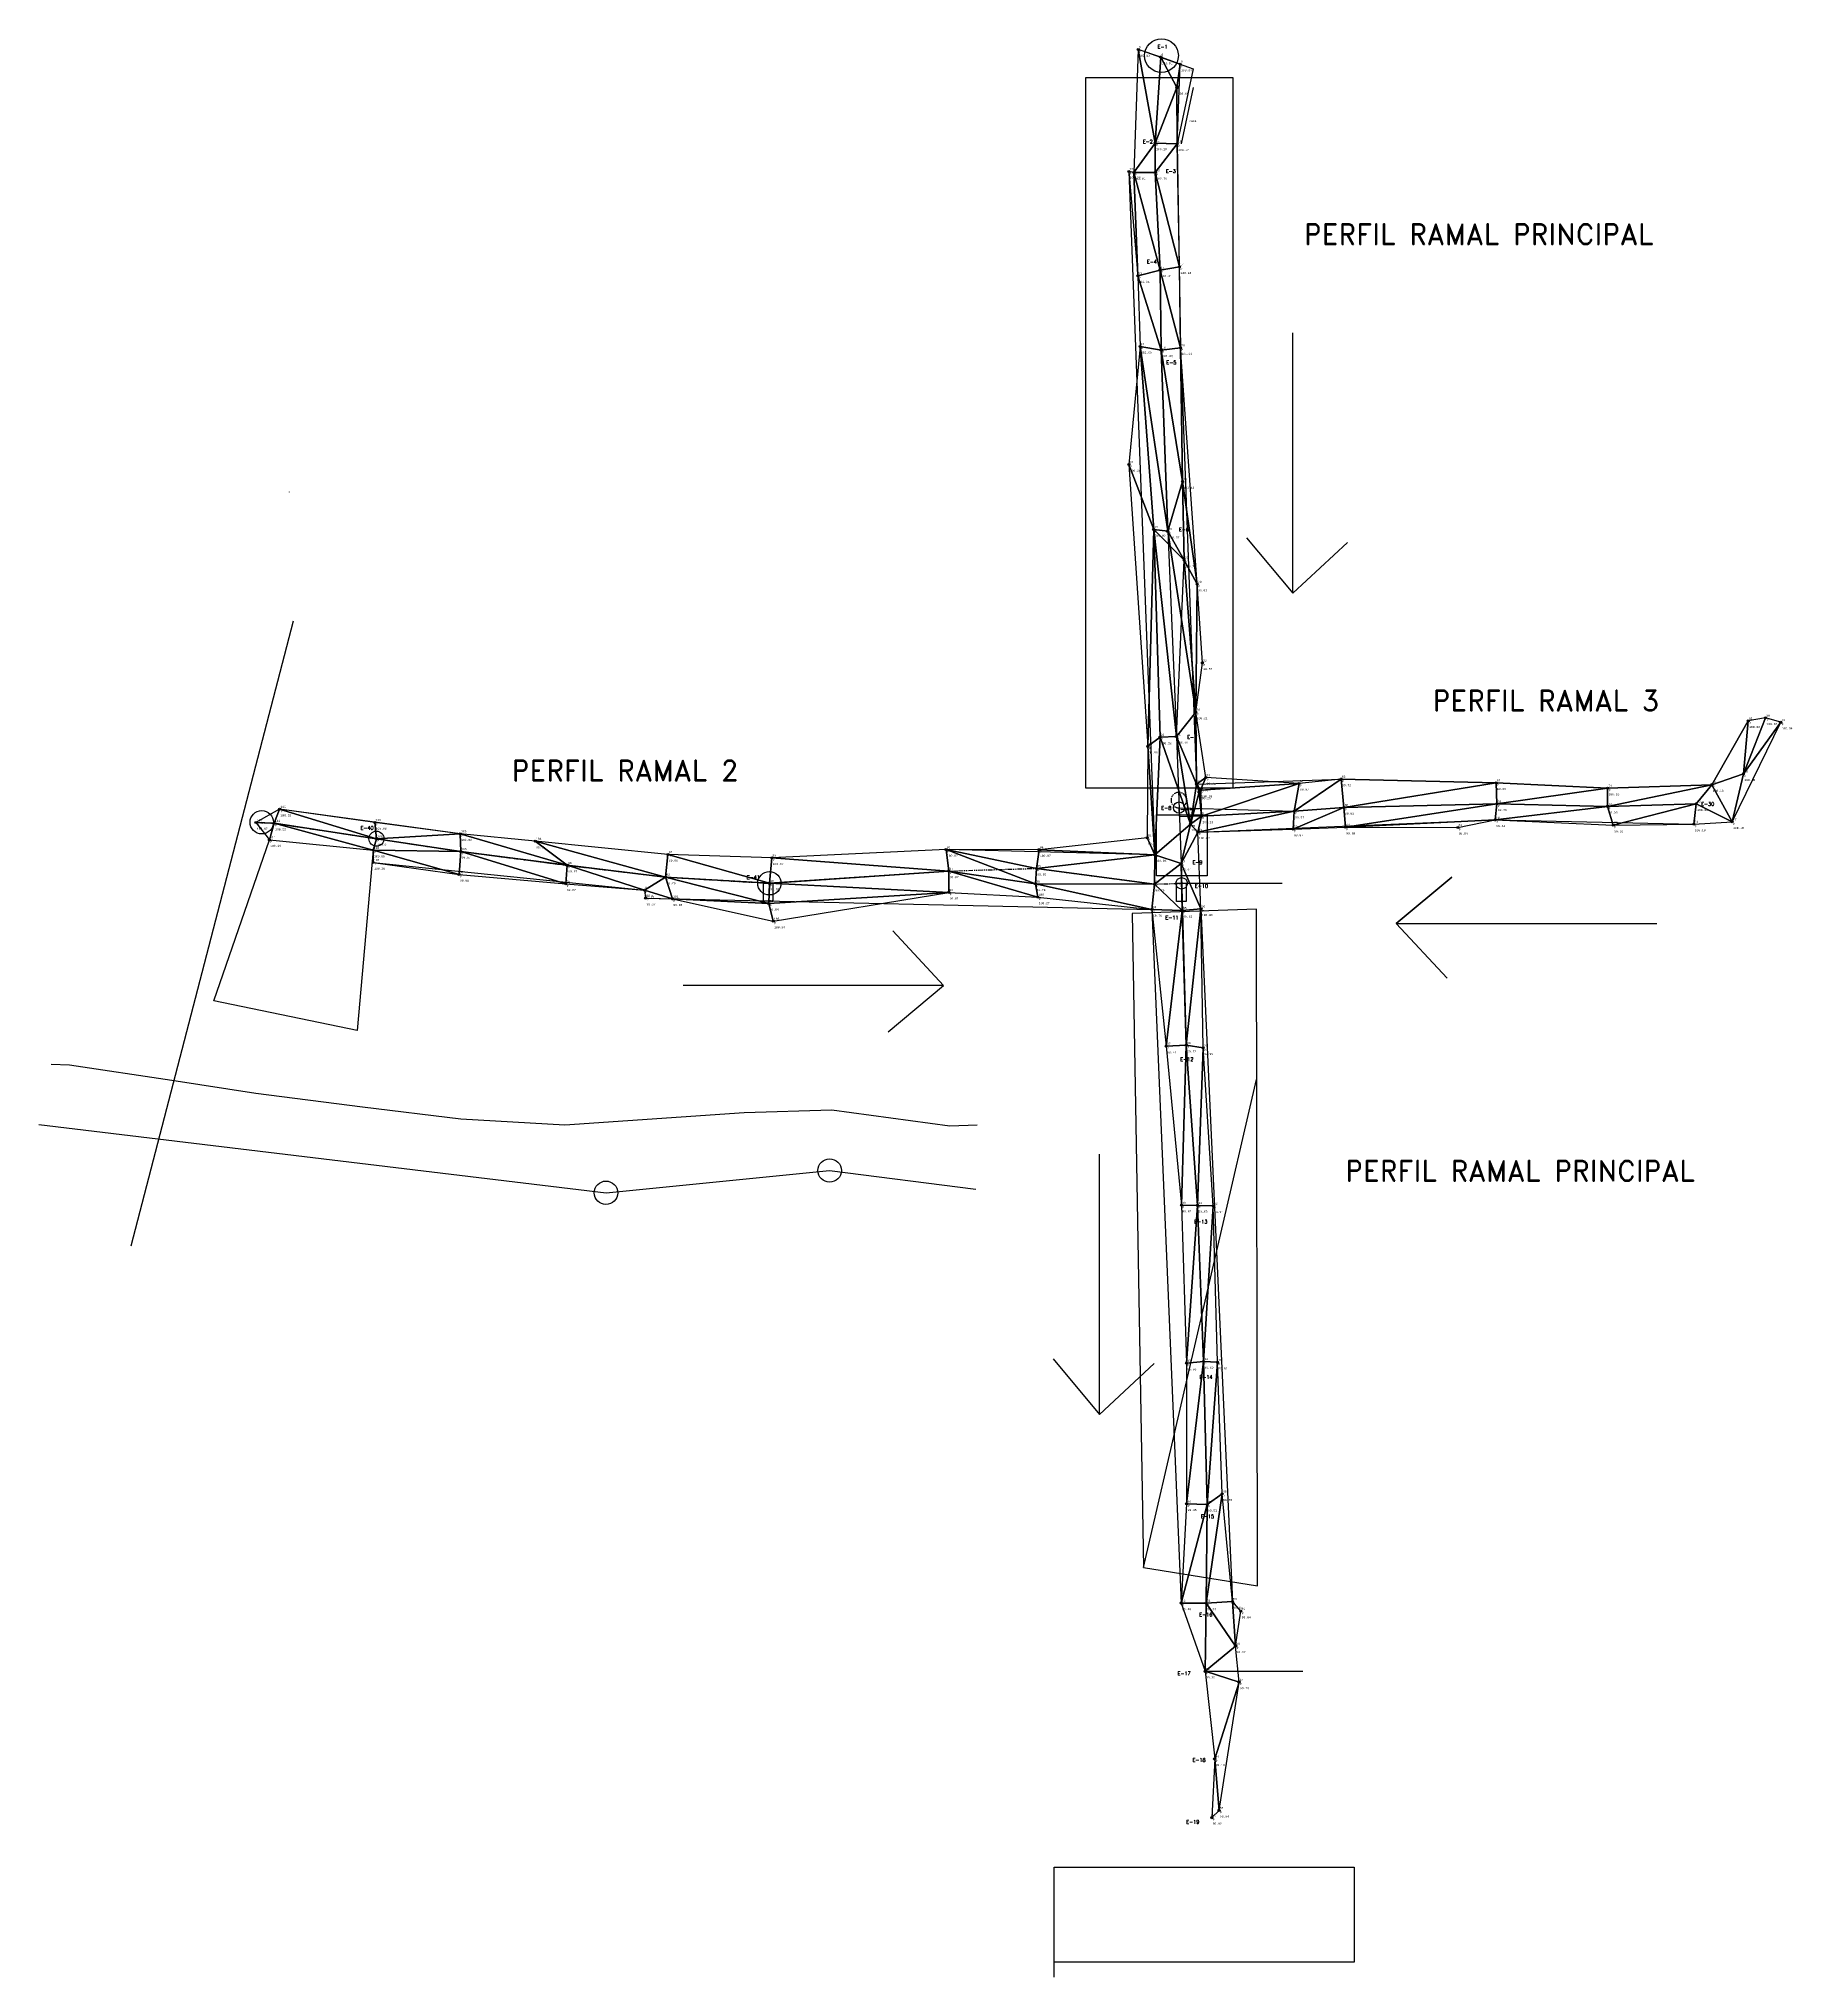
# Model space of a CAD drawing. Header units: metres. Extents: x 0 to 1752, y 632 to 1210.
# Drawn here: x 888.6 to 1058.2, y 888.4 to 1076 of the extents above; entities that cross this region are included whole.
import ezdxf
from ezdxf.enums import TextEntityAlignment as Align

# ---------------------------------------------------------------- set-up
doc = ezdxf.new("R2010")
doc.units = ezdxf.units.M
doc.header["$PDMODE"] = 32
doc.header["$PDSIZE"] = 0.2
doc.linetypes.add('SECCION1', pattern=[0.895, 0.45, -0.095, 0.08, -0.095, 0.08, -0.095])
for name, color, linetype in [('CVL_PERF', 2, 'SECCION1'), ('CVL_PERF_CUAD', 1, 'Continuous'), ('CVL_PERF_RET', 8, 'Continuous'), ('CVL_PERF_TX', 2, 'Continuous'), ('CVL_PUNTO', 2, 'Continuous'), ('CVL_PUNTO_COR', 2, 'Continuous'), ('CVL_PUNTO_NUM', 2, 'Continuous'), ('CVL_TRI', 7, 'Continuous')]:
    doc.layers.add(name, color=color, linetype=linetype)
doc.styles.add('HUECA1', font='hueca1.shx')
doc.styles.add('MONOTXT4', font='monotxt4.shx')
doc.styles.get("Standard").update_dxf_attribs({"font": 'simplex.shx'})
doc.dimstyles.get("Standard").update_dxf_attribs({"dimtxt": 0.18, "dimasz": 0.18, "dimexe": 0.18, "dimexo": 0.0625, "dimgap": 0.09, "dimtad": 0, "dimtih": 1, "dimtoh": 1, "dimdec": 4, "dimzin": 0, "dimdsep": 46, "dimtxsty": 'Standard', "dimcen": 0.09, "dimadec": 0, "dimazin": 0, "dimtfac": 1, "dimtdec": 4, "dimtofl": 0, "dimtmove": 0, "dimatfit": 3, "dimfxl": 1, "dimtolj": 1, "dimtzin": 0, "dimarcsym": 0})

# ---------------------------------------------------------------- blocks, each defined once
blk = doc.blocks.new('*D64')
at = {"color": 0, "lineweight": -2, "transparency": 16777216}
for p, q in [((998.93, 1000.75), (998.9, 1001.59)), ((999.09, 1001.41), (999.46, 1001.43)), ((1000.86, 1001.48), (1000.49, 1001.47)), ((1001.07, 1000.83), (1001.03, 1001.67))]:
    blk.add_line(p, q, dxfattribs=at)
at = {"color": 0, "lineweight": 25, "transparency": 16777216}
for points in [[(999.09, 1001.44), (999.09, 1001.38), (998.91, 1001.41)], [(1000.86, 1001.51), (1000.86, 1001.45), (1001.04, 1001.49)]]:
    blk.add_solid(points, dxfattribs=at)
at = {"layer": 'Defpoints', "color": 0, "lineweight": 25, "transparency": 16777216}
for p in [(998.93, 1000.69, 100.04), (1001.04, 1001.49), (1001.07, 1000.77, 100.04)]:
    blk.add_point(p, dxfattribs=at)
at = {"color": 0, "transparency": 16777216, "insert": (999.97, 1001.45), "char_height": 0.18, "attachment_point": 5}
blk.add_mtext('\\A1;2.1365', dxfattribs=at)

msp = doc.modelspace()

# ---------------------------------------------------------------- linework, layer by layer
for p, q in [((1009.91152, 1022.34469), (1009.91152, 1047.54027)), ((1005.43929, 1027.71039), (1009.91152, 1022.34469)), ((1009.91152, 1022.34469), (1015.20813, 1027.25492)), ((1019.91997, 990.37551), (1025.28566, 994.84774)), ((1025.28566, 994.84774), (1019.91997, 990.37551)), ((999.16036, 994.25762, 100.07), (1008.89226, 994.25762, 100.07)), ((976.10858, 984.35508), (971.19836, 989.65168)), ((1019.91997, 990.37551), (1045.11554, 990.37551)), ((1019.91997, 990.37551), (1024.83019, 985.0789)), ((976.10858, 984.35508), (950.913, 984.35508)), ((970.74289, 979.88284), (976.10858, 984.35508)), ((888.56801, 970.90894), (943.4626, 964.3029)), ((943.4626, 964.3029), (965.09029, 966.45696)), ((965.09029, 966.45696), (979.24455, 964.66176)), ((991.19337, 942.85488), (991.19337, 968.05045)), ((986.72113, 948.22057), (991.19337, 942.85488)), ((991.19337, 942.85488), (996.48997, 947.7651)), ((1001.422, 917.982, 99.387), (1010.8843, 917.982, 99.387)), ((986.80961, 888.36959), (986.80961, 899.01766)), ((986.80961, 899.01766), (1015.8542, 899.01766)), ((1015.8542, 899.01766), (1015.8542, 889.82831)), ((1015.8542, 889.82831), (986.80961, 889.82831))]:
    msp.add_line(p, q)
at = {"color": 2, "flags": 128}
for points, elevation in [([(994.957, 1074.968), (994.515, 1063.071), (994.043, 1063.169), (996.543, 997.025)], 102.964), ([(1000.27861, 1073.10432), (998.721, 1065.835), (999.035, 1046.1), (1000.588, 1003.868)], 103.174), ([(1000.588, 1003.868), (1014.581, 1004.351), (1029.576, 1003.988), (1040.372, 1003.473), (1050.455, 1003.805), (1053.979, 1009.979)], 100.353), ([(1001.023, 991.78), (1000.733, 999.225), (1029.496, 1000.393), (1048.71, 999.987), (1052.421, 1000.205), (1057.112, 1009.844)], 100.09), ([(996.543, 997.025), (976.355, 997.522), (959.496, 996.722), (949.445, 997.054), (936.609, 998.345), (929.356, 999.055), (911.873, 1001.431)], 100.056), ([(910.88, 998.474), (920.916, 997.462), (920.932, 996.272), (947.16818, 993.59799), (947.285, 992.825), (996.278, 991.719)], 100.256), ([(996.278, 991.719), (999.104, 924.592)], 99.757), ([(1001.023, 991.78), (1004.069, 924.746)], 100.09)]:
    msp.add_lwpolyline(points, dxfattribs=dict(at, elevation=elevation))
at = {"flags": 128}
msp.add_lwpolyline([(994.8586, 1075.02376), (1000.27861, 1073.10432)], dxfattribs=at)
at = {"color": 1, "linetype": 'Continuous', "lineweight": 25, "elevation": 103.808, "flags": 128}
msp.add_lwpolyline([(997.127, 1074.239), (996.586, 1065.917), (996.603, 1063.053), (997.062, 1053.624), (997.182, 1045.882), (997.804, 1028.333), (998.637, 1008.458), (999.107, 996.165), (999.599, 978.579), (1000.691, 963.085), (1001.268, 947.973), (1001.612, 934.139), (1001.529, 924.591), (1001.422, 917.982), (1002.346, 909.499), (1002.062, 903.817)], dxfattribs=at)
at = {"color": 1, "flags": 128}
for points, elevation in [([(999.121, 1065.835), (1000.297, 1071.281)], 103.174), ([(979.34997, 970.83775), (976.71861, 970.76413), (965.29061, 972.28413), (956.80561, 972.02913), (939.45361, 970.84013), (929.40961, 971.44213), (919.89761, 972.58113), (909.57961, 973.92013), (901.42861, 975.15913), (891.53861, 976.65313), (889.77161, 976.71613)], 100.07)]:
    msp.add_lwpolyline(points, dxfattribs=dict(at, elevation=elevation))
at = {"lineweight": 25, "elevation": 103.808, "flags": 128}
msp.add_lwpolyline([(998.90065, 1001.56205), (1010.044, 1001.233), (1014.86, 1001.597), (1029.652, 1001.945), (1040.371, 1001.709), (1048.943, 1001.945)], dxfattribs=at)
at = {"color": 1, "lineweight": 25, "elevation": 100.039, "flags": 128}
msp.add_lwpolyline([(1048.943, 1001.945), (1040.371, 1001.709), (1029.652, 1001.945), (1014.86, 1001.597), (1010.044, 1001.233), (1001.069, 1000.77), (998.93406, 1000.68837)], dxfattribs=at)
at = {"color": 5}
for points, elevation in [([(958.69324, 994.26), (959.59843, 994.26), (959.59843, 992.51613), (958.69324, 992.51613)], 99.817), ([(998.66803, 994.25762), (999.57322, 994.25762), (999.57322, 992.51375), (998.66803, 992.51375)], 100.07)]:
    msp.add_lwpolyline(points, close=True, dxfattribs=dict(at, elevation=elevation))
for centre in [(910.14054, 1000.16737), (959.264, 994.26, 99.817), (965.09029, 966.45696), (943.44899, 964.30196)]:
    msp.add_circle(centre, 1.13238)
at = {"layer": 'CVL_PERF', "color": 2, "lineweight": 25, "elevation": 100.223, "flags": 128}
msp.add_lwpolyline([(909.582, 1000.136), (911.349, 1000.073), (921.239, 998.579), (929.39, 997.34), (939.708, 996.001), (949.22, 994.862), (959.264, 994.26), (976.616, 995.449), (985.101, 995.704), (996.529, 994.184), (999.16036, 994.25762)], dxfattribs=at)
at = {"layer": 'CVL_PERF', "lineweight": 25}
msp.add_arc((998.872, 1002.3115, 103.808), 0.75, 307.5310038, 272.1895312, dxfattribs=at)
at = {"layer": 'CVL_PERF_CUAD', "lineweight": 25}
msp.add_lwpolyline([(989.87645, 1072.24386), (1004.11332, 1072.24386), (1004.11332, 1003.48408), (989.87645, 1003.48408)], close=True, dxfattribs=at)
at = {"layer": 'CVL_PERF_CUAD', "lineweight": 25, "flags": 128}
for points in [[(913.18807, 1019.64489), (897.47748, 959.14869)], [(995.47448, 928.02097), (1006.50123, 926.27126), (1006.37843, 991.74639), (994.36141, 991.3324), (995.47448, 928.02097), (1006.40933, 975.27452)]]:
    msp.add_lwpolyline(points, dxfattribs=at)
at = {"layer": 'CVL_PERF_CUAD', "lineweight": 25, "elevation": 100.12631}
msp.add_lwpolyline([(996.71757, 1000.88874), (1001.63599, 1000.88874), (1001.63599, 994.98438), (996.71757, 994.98438)], close=True, dxfattribs=at)
at = {"layer": 'CVL_PERF_CUAD', "lineweight": 25, "elevation": 100.062, "flags": 128}
msp.add_lwpolyline([(920.916, 997.462), (919.36293, 980.02353), (905.50872, 982.86895), (910.88, 998.474)], dxfattribs=at)
at = {"layer": 'CVL_PERF_CUAD', "lineweight": 25}
for centre, radius in [((997.19771, 1074.37638, 103.808), 1.63265), ((998.89976, 1001.58539), 0.55), ((921.239, 998.579, 100.223), 0.72987), ((999.15206, 994.25762, 100.07), 0.55)]:
    msp.add_circle(centre, radius, dxfattribs=at)
at = {"layer": 'CVL_PERF_RET', "color": 3, "linetype": 'Continuous', "lineweight": 25, "elevation": 103.808, "flags": 128}
msp.add_lwpolyline([(997.127, 1074.239), (996.586, 1065.917), (996.603, 1063.053), (997.062, 1053.624), (997.182, 1045.882), (997.804, 1028.333), (998.637, 1008.458), (999.107, 996.165), (999.214, 991.636), (999.599, 978.579), (1000.691, 963.085), (1001.268, 947.973), (1001.612, 934.139), (1001.529, 924.591), (1001.422, 917.982), (1002.346, 909.499), (1002.062, 903.817)], dxfattribs=at)
at = {"layer": 'CVL_PUNTO', "color": 2}
for p in [(994.957, 1074.968, 103.83), (997.127, 1074.239, 103.808), (999.006, 1073.555, 103.844), (998.697, 1071.281, 103.688), (996.586, 1065.917, 103.096), (998.721, 1065.835, 103.174), (994.043, 1063.169, 102.964), (994.515, 1063.071, 102.907), (996.603, 1063.053, 102.785), (994.904, 1053.068, 102.351), (997.062, 1053.624, 102.406), (998.95, 1053.927, 102.426), (995.129, 1046.232, 102.093), (997.182, 1045.882, 101.847), (999.035, 1046.1, 101.901), (994.053, 1034.799, 100.28), (999.244, 1033.152, 101.428), (996.445, 1028.51, 100.803), (997.804, 1028.333, 100.821), (999.386, 1025.534, 100.712), (1000.655, 1023.209, 99.632), (1001.156, 1015.592, 99.573), (1000.526, 1010.828, 100.208), (1053.979, 1009.979, 100.315), (1055.653, 1010.267, 100.323), (1057.112, 1009.844, 100.339), (997.057, 1008.401, 100.263), (998.637, 1008.458, 100.187), (995.876, 1007.519, 99.659), (1000.588, 1003.868, 100.353), (1001.483, 1004.5, 99.749), (1010.508, 1003.921, 99.97), (1014.581, 1004.351, 99.719), (1029.576, 1003.988, 99.887), (1050.455, 1003.805, 100.13), (1053.515, 1004.852, 100.197), (1000.835, 1003.09, 100.262), (1000.98, 1003.27, 100.262), (1029.652, 1001.945, 99.761), (1040.372, 1003.473, 100.099), (1048.943, 1001.945, 100.039), (909.582, 1000.136, 100.07), (911.349, 1000.073, 100.223), (911.873, 1001.431, 100.315), (921.083, 1000.148, 100.082), (1001.069, 1000.77, 100.13), (1010.044, 1001.233, 99.968), (1014.86, 1001.597, 99.833), (1029.496, 1000.393, 99.844), (1040.371, 1001.709, 99.925), (1052.421, 1000.205, 100.099), (910.88, 998.474, 100.292), (921.239, 998.579, 100.008), (929.356, 999.055, 100.081), (936.609, 998.345, 99.953), (995.806, 998.673, 99.734), (1000, 1000, 100), (1000.733, 999.225, 100.019), (1009.938, 999.504, 99.974), (1014.994, 999.687, 99.883), (1025.871, 999.668, 99.842), (1040.919, 999.891, 99.917), (1048.71, 999.987, 100.188), (920.916, 997.462, 100.062), (920.932, 996.272, 100.256), (929.39, 997.34, 99.873), (949.445, 997.054, 99.955), (959.496, 996.722, 100.073), (976.355, 997.522, 100.016), (985.352, 997.512, 100.072), (996.543, 997.025, 100.056), (929.23, 995.109, 99.884), (939.708, 996.001, 99.871), (949.22, 994.862, 99.759), (976.616, 995.449, 99.821), (985.101, 995.704, 99.893), (999.107, 996.165, 99.909), (939.57, 994.199, 99.866), (947.168, 993.598, 99.845), (947.285, 992.825, 99.874), (949.88, 992.746, 99.982), (959.264, 994.26, 99.817), (976.616, 993.384, 99.806), (985.016, 994.203, 99.789), (985.241, 992.927, 100.265), (996.529, 994.184, 99.858), (959.195, 992.316, 99.844), (996.278, 991.719, 99.757), (999.214, 991.636, 99.811), (1001.023, 991.78, 100.09), (959.632, 990.597, 100.336), (959.638, 990.595, 100.337), (997.662, 978.499, 99.742), (999.599, 978.579, 99.718), (1001.237, 978.33, 99.952), (999.132, 963.095, 99.665), (1000.691, 963.085, 99.651), (1002.207, 963.03, 99.914), (999.618, 947.815, 99.663), (1001.268, 947.973, 99.604), (1002.615, 947.891, 99.649), (1003.081, 935.156, 99.552), (999.634, 934.188, 99.453), (1001.612, 934.139, 99.507), (999.104, 924.592, 99.398), (1001.529, 924.591, 99.301), (1004.069, 924.746, 99.654), (1004.874, 923.798, 99.639), (1004.375, 920.432, 99.622), (1001.422, 917.982, 99.387), (1004.704, 916.945, 99.764), (1002.346, 909.499, 99.134), (1002.77, 904.519, 96.935), (1002.062, 903.817, 95.918)]:
    msp.add_point(p, dxfattribs=at)
at = {"layer": 'CVL_TRI', "color": 8, "linetype": 'Continuous'}
for points in [[(994.515, 1063.071, 102.907), (996.586, 1065.917, 103.096), (994.957, 1074.968, 103.83)], [(994.957, 1074.968, 103.83), (996.586, 1065.917, 103.096), (997.127, 1074.239, 103.808)], [(996.586, 1065.917, 103.096), (998.697, 1071.281, 103.688), (997.127, 1074.239, 103.808)], [(997.127, 1074.239, 103.808), (998.697, 1071.281, 103.688), (999.006, 1073.555, 103.844)], [(998.697, 1071.281, 103.688), (998.721, 1065.835, 103.174), (999.006, 1073.555, 103.844)], [(996.586, 1065.917, 103.096), (998.721, 1065.835, 103.174), (998.697, 1071.281, 103.688)], [(994.515, 1063.071, 102.907), (996.603, 1063.053, 102.785), (996.586, 1065.917, 103.096)], [(996.586, 1065.917, 103.096), (996.603, 1063.053, 102.785), (998.721, 1065.835, 103.174)], [(996.603, 1063.053, 102.785), (998.95, 1053.927, 102.426), (998.721, 1065.835, 103.174)], [(994.043, 1063.169, 102.964), (994.904, 1053.068, 102.351), (994.515, 1063.071, 102.907)], [(994.515, 1063.071, 102.907), (997.062, 1053.624, 102.406), (996.603, 1063.053, 102.785)], [(994.515, 1063.071, 102.907), (994.904, 1053.068, 102.351), (997.062, 1053.624, 102.406)], [(996.603, 1063.053, 102.785), (997.062, 1053.624, 102.406), (998.95, 1053.927, 102.426)], [(994.904, 1053.068, 102.351), (997.182, 1045.882, 101.847), (997.062, 1053.624, 102.406)], [(994.904, 1053.068, 102.351), (995.129, 1046.232, 102.093), (997.182, 1045.882, 101.847)], [(997.062, 1053.624, 102.406), (999.035, 1046.1, 101.901), (998.95, 1053.927, 102.426)], [(997.062, 1053.624, 102.406), (997.182, 1045.882, 101.847), (999.035, 1046.1, 101.901)], [(994.053, 1034.799, 100.28), (996.445, 1028.51, 100.803), (995.129, 1046.232, 102.093)], [(995.129, 1046.232, 102.093), (997.804, 1028.333, 100.821), (997.182, 1045.882, 101.847)], [(995.129, 1046.232, 102.093), (996.445, 1028.51, 100.803), (997.804, 1028.333, 100.821)], [(997.182, 1045.882, 101.847), (999.244, 1033.152, 101.428), (999.035, 1046.1, 101.901)], [(997.182, 1045.882, 101.847), (997.804, 1028.333, 100.821), (999.244, 1033.152, 101.428)], [(999.035, 1046.1, 101.901), (999.244, 1033.152, 101.428), (1000.655, 1023.209, 99.632)], [(994.053, 1034.799, 100.28), (995.876, 1007.519, 99.659), (996.445, 1028.51, 100.803)], [(997.804, 1028.333, 100.821), (999.386, 1025.534, 100.712), (999.244, 1033.152, 101.428)], [(999.244, 1033.152, 101.428), (999.386, 1025.534, 100.712), (1000.655, 1023.209, 99.632)], [(995.876, 1007.519, 99.659), (997.057, 1008.401, 100.263), (996.445, 1028.51, 100.803)], [(997.057, 1008.401, 100.263), (996.445, 1028.51, 100.803), (995.876, 1007.519, 99.659)], [(997.804, 1028.333, 100.821), (996.445, 1028.51, 100.803), (999.386, 1025.534, 100.712)], [(998.637, 1008.458, 100.187), (999.386, 1025.534, 100.712), (996.445, 1028.51, 100.803)], [(996.445, 1028.51, 100.803), (997.057, 1008.401, 100.263), (998.637, 1008.458, 100.187)], [(997.804, 1028.333, 100.821), (1000.526, 1010.828, 100.208), (999.386, 1025.534, 100.712)], [(997.804, 1028.333, 100.821), (998.637, 1008.458, 100.187), (1000.526, 1010.828, 100.208)], [(999.386, 1025.534, 100.712), (1000.526, 1010.828, 100.208), (1000.655, 1023.209, 99.632)], [(1000.526, 1010.828, 100.208), (1001.156, 1015.592, 99.573), (1000.655, 1023.209, 99.632)], [(998.637, 1008.458, 100.187), (1000.588, 1003.868, 100.353), (1000.526, 1010.828, 100.208)], [(1000.526, 1010.828, 100.208), (1000.588, 1003.868, 100.353), (1001.483, 1004.5, 99.749)], [(1050.455, 1003.805, 100.13), (1053.515, 1004.852, 100.197), (1053.979, 1009.979, 100.315)], [(1052.421, 1000.205, 100.099), (1057.112, 1009.844, 100.339), (1053.515, 1004.852, 100.197)], [(1053.515, 1004.852, 100.197), (1057.112, 1009.844, 100.339), (1055.653, 1010.267, 100.323)], [(1053.515, 1004.852, 100.197), (1055.653, 1010.267, 100.323), (1053.979, 1009.979, 100.315)], [(995.876, 1007.519, 99.659), (996.543, 997.025, 100.056), (997.057, 1008.401, 100.263)], [(996.543, 997.025, 100.056), (1000, 1000, 100), (997.057, 1008.401, 100.263)], [(997.057, 1008.401, 100.263), (1000, 1000, 100), (998.637, 1008.458, 100.187)], [(998.637, 1008.458, 100.187), (1000, 1000, 100), (1000.588, 1003.868, 100.353)], [(995.806, 998.673, 99.734), (996.543, 997.025, 100.056), (995.876, 1007.519, 99.659)], [(1000.588, 1003.868, 100.353), (1000.98, 1003.27, 100.262), (1001.483, 1004.5, 99.749)], [(1000.98, 1003.27, 100.262), (1010.508, 1003.921, 99.97), (1001.483, 1004.5, 99.749)], [(1001.069, 1000.77, 100.13), (1010.508, 1003.921, 99.97), (1000.98, 1003.27, 100.262)], [(1001.069, 1000.77, 100.13), (1010.044, 1001.233, 99.968), (1010.508, 1003.921, 99.97)], [(1010.044, 1001.233, 99.968), (1014.86, 1001.597, 99.833), (1014.581, 1004.351, 99.719)], [(1010.044, 1001.233, 99.968), (1014.581, 1004.351, 99.719), (1010.508, 1003.921, 99.97)], [(1014.581, 1004.351, 99.719), (1014.86, 1001.597, 99.833), (1029.576, 1003.988, 99.887)], [(1014.86, 1001.597, 99.833), (1029.652, 1001.945, 99.761), (1029.576, 1003.988, 99.887)], [(1029.576, 1003.988, 99.887), (1029.652, 1001.945, 99.761), (1040.372, 1003.473, 100.099)], [(1052.421, 1000.205, 100.099), (1053.515, 1004.852, 100.197), (1050.455, 1003.805, 100.13)], [(1000, 1000, 100), (1000.835, 1003.09, 100.262), (1000.588, 1003.868, 100.353)], [(1000, 1000, 100), (1001.069, 1000.77, 100.13), (1000.835, 1003.09, 100.262)], [(1000.588, 1003.868, 100.353), (1000.835, 1003.09, 100.262), (1000.98, 1003.27, 100.262)], [(1000.98, 1003.27, 100.262), (1000.835, 1003.09, 100.262), (1001.069, 1000.77, 100.13)], [(1029.652, 1001.945, 99.761), (1040.371, 1001.709, 99.925), (1040.372, 1003.473, 100.099)], [(1040.371, 1001.709, 99.925), (1048.943, 1001.945, 100.039), (1050.455, 1003.805, 100.13)], [(1040.371, 1001.709, 99.925), (1050.455, 1003.805, 100.13), (1040.372, 1003.473, 100.099)], [(1050.455, 1003.805, 100.13), (1048.943, 1001.945, 100.039), (1052.421, 1000.205, 100.099)], [(911.349, 1000.073, 100.223), (911.873, 1001.431, 100.315), (909.582, 1000.136, 100.07)], [(909.582, 1000.136, 100.07), (910.88, 998.474, 100.292), (911.349, 1000.073, 100.223)], [(911.349, 1000.073, 100.223), (921.239, 998.579, 100.008), (911.873, 1001.431, 100.315)], [(911.873, 1001.431, 100.315), (921.239, 998.579, 100.008), (921.083, 1000.148, 100.082)], [(921.083, 1000.148, 100.082), (921.239, 998.579, 100.008), (929.356, 999.055, 100.081)], [(1000, 1000, 100), (1000.733, 999.225, 100.019), (1001.069, 1000.77, 100.13)], [(1001.069, 1000.77, 100.13), (1000.733, 999.225, 100.019), (1010.044, 1001.233, 99.968)], [(1009.938, 999.504, 99.974), (1010.044, 1001.233, 99.968), (1000.733, 999.225, 100.019)], [(1010.044, 1001.233, 99.968), (1009.938, 999.504, 99.974), (1014.86, 1001.597, 99.833)], [(1014.994, 999.687, 99.883), (1014.86, 1001.597, 99.833), (1009.938, 999.504, 99.974)], [(1014.86, 1001.597, 99.833), (1014.994, 999.687, 99.883), (1029.652, 1001.945, 99.761)], [(1014.994, 999.687, 99.883), (1029.496, 1000.393, 99.844), (1029.652, 1001.945, 99.761)], [(1014.994, 999.687, 99.883), (1025.871, 999.668, 99.842), (1029.496, 1000.393, 99.844)], [(1029.496, 1000.393, 99.844), (1040.371, 1001.709, 99.925), (1029.652, 1001.945, 99.761)], [(1029.496, 1000.393, 99.844), (1040.919, 999.891, 99.917), (1040.371, 1001.709, 99.925)], [(1040.371, 1001.709, 99.925), (1040.919, 999.891, 99.917), (1048.943, 1001.945, 100.039)], [(1040.919, 999.891, 99.917), (1048.71, 999.987, 100.188), (1048.943, 1001.945, 100.039)], [(1048.71, 999.987, 100.188), (1052.421, 1000.205, 100.099), (1048.943, 1001.945, 100.039)], [(910.88, 998.474, 100.292), (920.916, 997.462, 100.062), (911.349, 1000.073, 100.223)], [(911.349, 1000.073, 100.223), (920.916, 997.462, 100.062), (921.239, 998.579, 100.008)], [(920.916, 997.462, 100.062), (929.39, 997.34, 99.873), (921.239, 998.579, 100.008)], [(921.239, 998.579, 100.008), (929.39, 997.34, 99.873), (929.356, 999.055, 100.081)], [(929.356, 999.055, 100.081), (929.39, 997.34, 99.873), (939.708, 996.001, 99.871)], [(929.356, 999.055, 100.081), (939.708, 996.001, 99.871), (936.609, 998.345, 99.953)], [(936.609, 998.345, 99.953), (939.708, 996.001, 99.871), (949.22, 994.862, 99.759)], [(936.609, 998.345, 99.953), (949.22, 994.862, 99.759), (949.445, 997.054, 99.955)], [(985.352, 997.512, 100.072), (996.543, 997.025, 100.056), (995.806, 998.673, 99.734)], [(996.543, 997.025, 100.056), (999.107, 996.165, 99.909), (1000, 1000, 100)], [(999.107, 996.165, 99.909), (1000.733, 999.225, 100.019), (1000, 1000, 100)], [(999.107, 996.165, 99.909), (1001.023, 991.78, 100.09), (1000.733, 999.225, 100.019)], [(920.916, 997.462, 100.062), (920.932, 996.272, 100.256), (929.23, 995.109, 99.884)], [(920.916, 997.462, 100.062), (929.23, 995.109, 99.884), (929.39, 997.34, 99.873)], [(929.23, 995.109, 99.884), (939.57, 994.199, 99.866), (929.39, 997.34, 99.873)], [(929.39, 997.34, 99.873), (939.57, 994.199, 99.866), (939.708, 996.001, 99.871)], [(949.22, 994.862, 99.759), (959.264, 994.26, 99.817), (949.445, 997.054, 99.955)], [(949.445, 997.054, 99.955), (959.264, 994.26, 99.817), (959.496, 996.722, 100.073)], [(959.264, 994.26, 99.817), (976.616, 995.449, 99.821), (959.496, 996.722, 100.073)], [(959.496, 996.722, 100.073), (976.616, 995.449, 99.821), (976.355, 997.522, 100.016)], [(976.355, 997.522, 100.016), (976.616, 995.449, 99.821), (985.016, 994.203, 99.789)], [(976.355, 997.522, 100.016), (985.016, 994.203, 99.789), (985.101, 995.704, 99.893)], [(976.355, 997.522, 100.016), (985.101, 995.704, 99.893), (985.352, 997.512, 100.072)], [(985.101, 995.704, 99.893), (996.543, 997.025, 100.056), (985.352, 997.512, 100.072)], [(985.101, 995.704, 99.893), (996.529, 994.184, 99.858), (996.543, 997.025, 100.056)], [(996.529, 994.184, 99.858), (999.107, 996.165, 99.909), (996.543, 997.025, 100.056)], [(939.57, 994.199, 99.866), (947.168, 993.598, 99.845), (939.708, 996.001, 99.871)], [(939.708, 996.001, 99.871), (947.168, 993.598, 99.845), (949.22, 994.862, 99.759)], [(947.168, 993.598, 99.845), (949.88, 992.746, 99.982), (949.22, 994.862, 99.759)], [(949.22, 994.862, 99.759), (949.88, 992.746, 99.982), (959.195, 992.316, 99.844)], [(949.22, 994.862, 99.759), (959.195, 992.316, 99.844), (959.264, 994.26, 99.817)], [(959.264, 994.26, 99.817), (976.616, 993.384, 99.806), (976.616, 995.449, 99.821)], [(976.616, 993.384, 99.806), (985.241, 992.927, 100.265), (976.616, 995.449, 99.821)], [(976.616, 995.449, 99.821), (985.241, 992.927, 100.265), (985.016, 994.203, 99.789)], [(985.016, 994.203, 99.789), (996.529, 994.184, 99.858), (985.101, 995.704, 99.893)], [(996.529, 994.184, 99.858), (999.214, 991.636, 99.811), (999.107, 996.165, 99.909)], [(999.107, 996.165, 99.909), (999.214, 991.636, 99.811), (1001.023, 991.78, 100.09)], [(947.168, 993.598, 99.845), (947.285, 992.825, 99.874), (949.88, 992.746, 99.982)], [(959.195, 992.316, 99.844), (949.88, 992.746, 99.982), (959.632, 990.597, 100.336)], [(959.195, 992.316, 99.844), (976.616, 993.384, 99.806), (959.264, 994.26, 99.817)], [(959.638, 990.595, 100.337), (976.616, 993.384, 99.806), (959.195, 992.316, 99.844)], [(985.016, 994.203, 99.789), (985.241, 992.927, 100.265), (996.278, 991.719, 99.757)], [(985.016, 994.203, 99.789), (996.278, 991.719, 99.757), (996.529, 994.184, 99.858)], [(996.278, 991.719, 99.757), (999.214, 991.636, 99.811), (996.529, 994.184, 99.858)], [(996.278, 991.719, 99.757), (997.662, 978.499, 99.742), (999.214, 991.636, 99.811)], [(997.662, 978.499, 99.742), (999.599, 978.579, 99.718), (999.214, 991.636, 99.811)], [(999.214, 991.636, 99.811), (999.599, 978.579, 99.718), (1001.023, 991.78, 100.09)], [(999.599, 978.579, 99.718), (1001.237, 978.33, 99.952), (1001.023, 991.78, 100.09)], [(997.662, 978.499, 99.742), (999.132, 963.095, 99.665), (999.599, 978.579, 99.718)], [(999.132, 963.095, 99.665), (1000.691, 963.085, 99.651), (999.599, 978.579, 99.718)], [(1000.691, 963.085, 99.651), (999.599, 978.579, 99.718), (999.132, 963.095, 99.665)], [(999.599, 978.579, 99.718), (1000.691, 963.085, 99.651), (1001.237, 978.33, 99.952)], [(1000.691, 963.085, 99.651), (1002.207, 963.03, 99.914), (1001.237, 978.33, 99.952)], [(999.132, 963.095, 99.665), (999.618, 947.815, 99.663), (1000.691, 963.085, 99.651)], [(1001.268, 947.973, 99.604), (1000.691, 963.085, 99.651), (999.618, 947.815, 99.663)], [(1000.691, 963.085, 99.651), (1001.268, 947.973, 99.604), (1002.207, 963.03, 99.914)], [(1001.268, 947.973, 99.604), (1002.615, 947.891, 99.649), (1002.207, 963.03, 99.914)], [(999.618, 947.815, 99.663), (999.634, 934.188, 99.453), (1001.268, 947.973, 99.604)], [(1001.612, 934.139, 99.507), (1001.268, 947.973, 99.604), (999.634, 934.188, 99.453)], [(1001.268, 947.973, 99.604), (1001.612, 934.139, 99.507), (1002.615, 947.891, 99.649)], [(1001.612, 934.139, 99.507), (1003.081, 935.156, 99.552), (1002.615, 947.891, 99.649)], [(1001.529, 924.591, 99.301), (1004.069, 924.746, 99.654), (1003.081, 935.156, 99.552)], [(1001.529, 924.591, 99.301), (1003.081, 935.156, 99.552), (1001.612, 934.139, 99.507)], [(999.634, 934.188, 99.453), (999.104, 924.592, 99.398), (1001.612, 934.139, 99.507)], [(1001.529, 924.591, 99.301), (1001.612, 934.139, 99.507), (999.104, 924.592, 99.398)], [(999.104, 924.592, 99.398), (1001.422, 917.982, 99.387), (1001.529, 924.591, 99.301)], [(1001.422, 917.982, 99.387), (1004.375, 920.432, 99.622), (1001.529, 924.591, 99.301)], [(1001.529, 924.591, 99.301), (1004.375, 920.432, 99.622), (1004.069, 924.746, 99.654)], [(1004.069, 924.746, 99.654), (1004.375, 920.432, 99.622), (1004.874, 923.798, 99.639)], [(1001.422, 917.982, 99.387), (1004.704, 916.945, 99.764), (1004.375, 920.432, 99.622)], [(1001.422, 917.982, 99.387), (1002.346, 909.499, 99.134), (1004.704, 916.945, 99.764)], [(1002.346, 909.499, 99.134), (1002.77, 904.519, 96.935), (1004.704, 916.945, 99.764)], [(1002.062, 903.817, 95.918), (1002.77, 904.519, 96.935), (1002.346, 909.499, 99.134)]]:
    msp.add_3dface(points, dxfattribs=at)

# ---------------------------------------------------------------- texts
at = {"layer": 'CVL_PERF_CUAD', "lineweight": 25}
for s, p in [('E-1', (996.81274, 1075.05978)), ('E-2', (995.38542, 1065.86679)), ('E-3', (997.6141, 1063.01767)), ('E-4', (995.78072, 1054.24939)), ('E-5', (997.67084, 1044.50284)), ('E-6', (998.88001, 1028.33404)), ('E-7', (999.67576, 1008.23751)), ('E-30', (1049.40839, 1001.7645)), ('E-8', (997.17801, 1001.36896)), ('E-40', (919.68973, 999.44938)), ('E-9', (1000.19157, 996.10938)), ('E-41', (957.0654, 994.67579, 99.84588)), ('E-10', (1000.43576, 993.81721)), ('E-11', (997.57681, 990.76712)), ('E-12', (999.01802, 977.05894)), ('E-13', (1000.37275, 961.334)), ('E-14', (1000.86993, 946.2854)), ('E-15', (1001.01085, 932.80133)), ('E-16', (1000.84667, 923.29937)), ('E-17', (998.74776, 917.59955)), ('E-18', (1000.19411, 909.21701)), ('E-19', (999.5949, 903.22863))]:
    msp.add_text(s, height=0.35, dxfattribs=at).set_placement(p)
at = {"layer": 'CVL_PERF_TX', "color": 1, "style": 'HUECA1'}
for s, p in [('PERFIL RAMAL PRINCIPAL', (1044.7534, 1058.0893)), ('PERFIL RAMAL 3', (1045.38458, 1012.94002)), ('PERFIL RAMAL 2', (956.27677, 1006.17541)), ('PERFIL RAMAL PRINCIPAL', (1048.75278, 967.42864))]:
    msp.add_text(s, height=2, dxfattribs=at).set_placement(p, align=Align.TOP_RIGHT)
at = {"layer": 'CVL_PERF_TX', "color": 2, "linetype": 'Continuous', "lineweight": 25, "style": 'MONOTXT4'}
for s, p in [('ESCALA HORIZONTAL 1 : 1000', (912.83495, 1032.12774)), ('ESCALA VERTICAL 1 : 1000', (912.83495, 1032.11966))]:
    msp.add_text(s, height=0.00404, dxfattribs=at).set_placement(p, align=Align.TOP_RIGHT)
at = {"layer": 'CVL_PERF_TX', "color": 1, "linetype": 'Continuous', "lineweight": 25, "style": 'HUECA1'}
msp.add_text('RAMAL 2 ', height=0.00808, dxfattribs=at).set_placement((912.83495, 1032.13986), align=Align.TOP_RIGHT)
at = {"layer": 'CVL_PUNTO_COR', "color": 1, "style": 'MONOTXT4'}
for s, p in [('103.83', (995.05026, 1074.47677, 103.83)), ('103.81', (997.22026, 1073.74777, 103.808)), ('103.84', (999.09926, 1073.06377, 103.844)), ('103.69', (998.79026, 1070.78977, 103.688)), ('casa', (999.88875, 1068.15034)), ('103.10', (996.67926, 1065.42577, 103.096)), ('103.17', (998.81426, 1065.34377, 103.174)), ('102.96', (994.13626, 1062.67777, 102.964)), ('102.91', (994.60826, 1062.57977, 102.907)), ('102.79', (996.69626, 1062.56177, 102.785)), ('102.41', (997.15526, 1053.13277, 102.406)), ('102.43', (999.04326, 1053.43577, 102.426)), ('102.35', (994.99726, 1052.57677, 102.351)), ('102.09', (995.22226, 1045.74077, 102.093)), ('101.85', (997.27526, 1045.39077, 101.847)), ('101.90', (999.12826, 1045.60877, 101.901)), ('100.28', (994.14626, 1034.30777, 100.28)), ('101.43', (999.33726, 1032.66077, 101.428)), ('100.80', (996.53826, 1028.01877, 100.803)), ('100.82', (997.89726, 1027.84177, 100.821)), ('100.71', (999.47926, 1025.04277, 100.712)), ('99.63', (1000.74826, 1022.71777, 99.632)), ('99.57', (1001.24926, 1015.10077, 99.573)), ('100.21', (1000.61926, 1010.33677, 100.208)), ('100.32', (1055.74626, 1009.77577, 100.323)), ('100.26', (997.15026, 1007.90977, 100.263)), ('100.19', (998.73026, 1007.96677, 100.187)), ('100.32', (1054.07226, 1009.48777, 100.315)), ('100.34', (1057.20526, 1009.35277, 100.339)), ('99.66', (995.96926, 1007.02777, 99.659)), ('99.75', (1001.57626, 1004.00877, 99.749)), ('100.20', (1053.60826, 1004.36077, 100.197)), ('100.35', (1000.68126, 1003.37677, 100.353)), ('100.26', (1000.92826, 1002.59877, 100.262)), ('100.26', (1001.07326, 1002.77877, 100.262)), ('99.97', (1010.60126, 1003.42977, 99.97)), ('99.72', (1014.67426, 1003.85977, 99.719)), ('99.89', (1029.66926, 1003.49677, 99.887)), ('100.10', (1040.46526, 1002.98177, 100.099)), ('100.13', (1050.54826, 1003.31377, 100.13)), ('100.32', (911.96626, 1000.93977, 100.315)), ('100.13', (1001.16226, 1000.27877, 100.13)), ('99.97', (1010.13726, 1000.74177, 99.968)), ('99.83', (1014.95326, 1001.10577, 99.833)), ('99.76', (1029.74526, 1001.45377, 99.761)), ('99.93', (1040.46426, 1001.21777, 99.925)), ('100.04', (1049.03626, 1001.45377, 100.039)), ('100.07', (909.67526, 999.64477, 100.07)), ('100.22', (911.44226, 999.58177, 100.223)), ('100.08', (921.17626, 999.65677, 100.082)), ('100.08', (929.44926, 998.56377, 100.081)), ('100.00', (1000.09326, 999.50877, 100)), ('100.02', (1000.82626, 998.73377, 100.019)), ('99.97', (1010.03126, 999.01277, 99.974)), ('99.88', (1015.08726, 999.19577, 99.883)), ('99.84', (1025.96426, 999.17677, 99.842)), ('99.84', (1029.58926, 999.90177, 99.844)), ('99.92', (1041.01226, 999.39977, 99.917)), ('100.19', (1048.80326, 999.49577, 100.188)), ('100.10', (1052.51426, 999.71377, 100.099)), ('100.29', (910.97326, 997.98277, 100.292)), ('100.06', (921.00926, 996.97077, 100.062)), ('100.01', (921.33226, 998.08777, 100.008)), ('99.87', (929.48326, 996.84877, 99.873)), ('99.95', (936.70226, 997.85377, 99.953)), ('99.96', (949.53826, 996.56277, 99.955)), ('100.02', (976.44826, 997.03077, 100.016)), ('100.07', (985.44526, 997.02077, 100.072)), ('99.73', (995.89926, 998.18177, 99.734)), ('100.06', (996.63626, 996.53377, 100.056)), ('100.26', (921.02526, 995.78077, 100.256)), ('99.88', (929.32326, 994.61777, 99.884)), ('99.87', (939.80126, 995.50977, 99.871)), ('100.07', (959.58926, 996.23077, 100.073)), ('99.82', (976.70926, 994.95777, 99.821)), ('99.89', (985.19426, 995.21277, 99.893)), ('99.91', (999.20026, 995.67377, 99.909)), ('99.87', (939.66326, 993.70777, 99.866)), ('99.85', (947.26126, 993.10677, 99.845)), ('99.76', (949.31326, 994.37077, 99.759)), ('99.82', (959.35726, 993.76877, 99.817)), ('99.81', (976.70926, 992.89277, 99.806)), ('99.79', (985.10926, 993.71177, 99.789)), ('99.86', (996.62226, 993.69277, 99.858)), ('99.87', (947.37826, 992.33377, 99.874)), ('99.98', (949.97326, 992.25477, 99.982)), ('99.84', (959.28826, 991.82477, 99.844)), ('100.27', (985.33426, 992.43577, 100.265)), ('99.76', (996.37126, 991.22777, 99.757)), ('99.81', (999.30726, 991.14477, 99.811)), ('100.09', (1001.11626, 991.28877, 100.09)), ('100.34', (959.72526, 990.10577, 100.336)), ('100.34', (959.73126, 990.10377, 100.337)), ('99.74', (997.75526, 978.00777, 99.742)), ('99.72', (999.69226, 978.08777, 99.718)), ('99.95', (1001.33026, 977.83877, 99.952)), ('99.67', (999.22526, 962.60377, 99.665)), ('99.65', (1000.78426, 962.59377, 99.651)), ('99.91', (1002.30026, 962.53877, 99.914)), ('99.66', (999.71126, 947.32377, 99.663)), ('99.60', (1001.36126, 947.48177, 99.604)), ('99.65', (1002.70826, 947.39977, 99.649)), ('99.55', (1003.17426, 934.66477, 99.552)), ('99.45', (999.72726, 933.69677, 99.453)), ('99.51', (1001.70526, 933.64777, 99.507)), ('99.40', (999.19726, 924.10077, 99.398)), ('99.30', (1001.62226, 924.09977, 99.301)), ('99.65', (1004.16226, 924.25477, 99.654)), ('99.64', (1004.96726, 923.30677, 99.639)), ('99.62', (1004.46826, 919.94077, 99.622)), ('99.39', (1001.51526, 917.49077, 99.387)), ('99.76', (1004.79726, 916.45377, 99.764)), ('99.13', (1002.43926, 909.00777, 99.134)), ('95.92', (1002.15526, 903.32577, 95.918)), ('96.94', (1002.86326, 904.02777, 96.935))]:
    msp.add_text(s, height=0.2, dxfattribs=at).set_placement(p, align=Align.TOP_LEFT)
at = {"layer": 'CVL_PUNTO_NUM', "color": 2, "style": 'MONOTXT4'}
for s, p in [('5', (995.02771, 1075.03871, 103.83)), ('6', (997.19771, 1074.30971, 103.808)), ('8', (999.07671, 1073.62571, 103.844)), ('9', (998.76771, 1071.35171, 103.688)), ('11', (996.65671, 1065.98771, 103.096)), ('10', (998.79171, 1065.90571, 103.174)), ('12', (994.11371, 1063.23971, 102.964)), ('7', (994.58571, 1063.14171, 102.907)), ('13', (996.67371, 1063.12371, 102.785)), ('16', (994.97471, 1053.13871, 102.351)), ('15', (997.13271, 1053.69471, 102.406)), ('14', (999.02071, 1053.99771, 102.426)), ('17', (995.19971, 1046.30271, 102.093)), ('18', (997.25271, 1045.95271, 101.847)), ('28', (999.10571, 1046.17071, 101.901)), ('31', (994.12371, 1034.86971, 100.28)), ('29', (999.31471, 1033.22271, 101.428)), ('19', (996.51571, 1028.58071, 100.803)), ('20', (997.87471, 1028.40371, 100.821)), ('27', (999.45671, 1025.60471, 100.712)), ('30', (1000.72571, 1023.27971, 99.632)), ('32', (1001.22671, 1015.66271, 99.573)), ('26', (1000.59671, 1010.89871, 100.208)), ('81', (1054.04971, 1010.04971, 100.315)), ('80', (1055.72371, 1010.33771, 100.323)), ('79', (1057.18271, 1009.91471, 100.339)), ('33', (995.94671, 1007.58971, 99.659)), ('22', (997.12771, 1008.47171, 100.263)), ('21', (998.70771, 1008.52871, 100.187)), ('59', (1000.65871, 1003.93871, 100.353)), ('63', (1001.55371, 1004.57071, 99.749)), ('62', (1010.57871, 1003.99171, 99.97)), ('66', (1014.65171, 1004.42171, 99.719)), ('67', (1029.64671, 1004.05871, 99.887)), ('76', (1050.52571, 1003.87571, 100.13)), ('78', (1053.58571, 1004.92271, 100.197)), ('25', (1000.90571, 1003.16071, 100.262)), ('4', (1001.05071, 1003.34071, 100.262)), ('68', (1029.72271, 1002.01571, 99.761)), ('72', (1040.44171, 1001.77971, 99.925)), ('71', (1040.44271, 1003.54371, 100.099)), ('75', (1049.01371, 1002.01571, 100.039)), ('114', (909.65271, 1000.20671, 100.07)), ('112', (911.41971, 1000.14371, 100.223)), ('113', (911.94371, 1001.50171, 100.315)), ('109', (921.15371, 1000.21871, 100.082)), ('1', (1000.07071, 1000.07071, 100)), ('3', (1001.13971, 1000.84071, 100.13)), ('61', (1010.11471, 1001.30371, 99.968)), ('65', (1014.93071, 1001.66771, 99.833)), ('70', (1029.56671, 1000.46371, 99.844)), ('73', (1040.98971, 999.96171, 99.917)), ('74', (1048.78071, 1000.05771, 100.188)), ('77', (1052.49171, 1000.27571, 100.099)), ('111', (910.95071, 998.54471, 100.292)), ('108', (921.30971, 998.64971, 100.008)), ('106', (929.42671, 999.12571, 100.081)), ('104', (936.67971, 998.41571, 99.953)), ('82', (995.87671, 998.74371, 99.734)), ('2', (1000.80371, 999.29571, 100.019)), ('60', (1010.00871, 999.57471, 99.974)), ('64', (1015.06471, 999.75771, 99.883)), ('69', (1025.94171, 999.73871, 99.842)), ('110', (920.98671, 997.53271, 100.062)), ('107', (921.00271, 996.34271, 100.256)), ('105', (929.46071, 997.41071, 99.873)), ('92', (949.51571, 997.12471, 99.955)), ('89', (959.56671, 996.79271, 100.073)), ('86', (976.42571, 997.59271, 100.016)), ('84', (985.42271, 997.58271, 100.072)), ('23', (996.61371, 997.09571, 100.056)), ('24', (999.17771, 996.23571, 99.909)), ('97', (929.30071, 995.17971, 99.884)), ('95', (939.64071, 994.26971, 99.866)), ('96', (939.77871, 996.07171, 99.871)), ('93', (949.29071, 994.93271, 99.759)), ('90', (959.33471, 994.33071, 99.817)), ('87', (976.68671, 995.51971, 99.821)), ('99', (985.08671, 994.27371, 99.789)), ('85', (985.17171, 995.77471, 99.893)), ('83', (996.59971, 994.25471, 99.858)), ('94', (947.23871, 993.66871, 99.845)), ('98', (947.35571, 992.89571, 99.874)), ('101', (949.95071, 992.81671, 99.982)), ('91', (959.26571, 992.38671, 99.844)), ('88', (976.68671, 993.45471, 99.806)), ('100', (985.31171, 992.99771, 100.265)), ('103', (959.70271, 990.66771, 100.336)), ('102', (959.70871, 990.66571, 100.337)), ('34', (996.34871, 991.78971, 99.757)), ('35', (999.28471, 991.70671, 99.811)), ('36', (1001.09371, 991.85071, 100.09)), ('37', (997.73271, 978.56971, 99.742)), ('38', (999.66971, 978.64971, 99.718)), ('39', (1001.30771, 978.40071, 99.952)), ('40', (999.20271, 963.16571, 99.665)), ('41', (1000.76171, 963.15571, 99.651)), ('42', (1002.27771, 963.10071, 99.914)), ('43', (999.68871, 947.88571, 99.663)), ('44', (1001.33871, 948.04371, 99.604)), ('45', (1002.68571, 947.96171, 99.649)), ('46', (999.70471, 934.25871, 99.453)), ('47', (1001.68271, 934.20971, 99.507)), ('48', (1003.15171, 935.22671, 99.552)), ('50', (1004.13971, 924.81671, 99.654)), ('52', (999.17471, 924.66271, 99.398)), ('51', (1001.59971, 924.66171, 99.301)), ('49', (1004.94471, 923.86871, 99.639)), ('58', (1004.44571, 920.50271, 99.622)), ('53', (1001.49271, 918.05271, 99.387)), ('57', (1004.77471, 917.01571, 99.764)), ('54', (1002.41671, 909.56971, 99.134)), ('55', (1002.84071, 904.58971, 96.935)), ('56', (1002.13271, 903.88771, 95.918))]:
    msp.add_text(s, height=0.2, dxfattribs=at).set_placement(p, align=Align.BOTTOM_LEFT)
for s, p in [('P', (995.05599, 1074.86901, 103.83)), ('P', (997.22599, 1074.14001, 103.808)), ('P', (999.10499, 1073.45601, 103.844)), ('P', (998.79599, 1071.18201, 103.688)), ('P', (996.68499, 1065.81801, 103.096)), ('P', (998.81999, 1065.73601, 103.174)), ('P', (994.14199, 1063.07001, 102.964)), ('P', (994.61399, 1062.97201, 102.907)), ('P', (996.70199, 1062.95401, 102.785)), ('P', (995.00299, 1052.96901, 102.351)), ('P', (997.16099, 1053.52501, 102.406)), ('P', (999.04899, 1053.82801, 102.426)), ('P', (995.22799, 1046.13301, 102.093)), ('P', (997.28099, 1045.78301, 101.847)), ('P', (999.13399, 1046.00101, 101.901)), ('P', (994.15199, 1034.70001, 100.28)), ('P', (999.34299, 1033.05301, 101.428)), ('P', (996.54399, 1028.41101, 100.803)), ('P', (997.90299, 1028.23401, 100.821)), ('P', (999.48499, 1025.43501, 100.712)), ('P', (1000.75399, 1023.11001, 99.632)), ('P', (1001.25499, 1015.49301, 99.573)), ('P', (1000.62499, 1010.72901, 100.208)), ('P', (1054.07799, 1009.88001, 100.315)), ('P', (1055.75199, 1010.16801, 100.323)), ('P', (1057.21099, 1009.74501, 100.339)), ('P', (997.15599, 1008.30201, 100.263)), ('P', (998.73599, 1008.35901, 100.187)), ('P', (995.97499, 1007.42001, 99.659)), ('P', (1001.58199, 1004.40101, 99.749)), ('P', (1014.67999, 1004.25201, 99.719)), ('P', (1029.67499, 1003.88901, 99.887)), ('P', (1053.61399, 1004.75301, 100.197)), ('P', (1000.68699, 1003.76901, 100.353)), ('P', (1000.93399, 1002.99101, 100.262)), ('P', (1001.07899, 1003.17101, 100.262)), ('P', (1010.60699, 1003.82201, 99.97)), ('P', (1040.47099, 1003.37401, 100.099)), ('P', (1050.55399, 1003.70601, 100.13)), ('P', (911.97199, 1001.33201, 100.315)), ('P', (1001.16799, 1000.67101, 100.13)), ('P', (1010.14299, 1001.13401, 99.968)), ('P', (1014.95899, 1001.49801, 99.833)), ('P', (1029.59499, 1000.29401, 99.844)), ('P', (1029.75099, 1001.84601, 99.761)), ('P', (1040.46999, 1001.61001, 99.925)), ('P', (1049.04199, 1001.84601, 100.039)), ('P', (909.68099, 1000.03701, 100.07)), ('P', (910.97899, 998.37501, 100.292)), ('P', (911.44799, 999.97401, 100.223)), ('P', (921.18199, 1000.04901, 100.082)), ('P', (921.33799, 998.48001, 100.008)), ('P', (929.45499, 998.95601, 100.081)), ('P', (936.70799, 998.24601, 99.953)), ('P', (995.90499, 998.57401, 99.734)), ('BM', (1000.09899, 999.90101, 100)), ('P', (1000.83199, 999.12601, 100.019)), ('P', (1010.03699, 999.40501, 99.974)), ('P', (1015.09299, 999.58801, 99.883)), ('P', (1025.96999, 999.56901, 99.842)), ('P', (1041.01799, 999.79201, 99.917)), ('P', (1048.80899, 999.88801, 100.188)), ('P', (1052.51999, 1000.10601, 100.099)), ('P', (921.01499, 997.36301, 100.062)), ('P', (929.48899, 997.24101, 99.873)), ('P', (949.54399, 996.95501, 99.955)), ('P', (959.59499, 996.62301, 100.073)), ('P', (976.45399, 997.42301, 100.016)), ('P', (985.45099, 997.41301, 100.072)), ('P', (996.64199, 996.92601, 100.056)), ('P', (921.03099, 996.17301, 100.256)), ('P', (929.32899, 995.01001, 99.884)), ('P', (939.80699, 995.90201, 99.871)), ('P', (949.31899, 994.76301, 99.759)), ('P', (976.71499, 995.35001, 99.821)), ('P', (985.19999, 995.60501, 99.893)), ('P', (999.20599, 996.06601, 99.909)), ('P', (939.66899, 994.10001, 99.866)), ('P', (947.26699, 993.49901, 99.845)), ('P', (947.38399, 992.72601, 99.874)), ('P', (949.97899, 992.64701, 99.982)), ('P', (959.36299, 994.16101, 99.817)), ('P', (976.71499, 993.28501, 99.806)), ('P', (985.11499, 994.10401, 99.789)), ('P', (985.33999, 992.82801, 100.265)), ('P', (996.62799, 994.08501, 99.858)), ('P', (959.29399, 992.21701, 99.844)), ('P', (996.37699, 991.62001, 99.757)), ('P', (999.31299, 991.53701, 99.811)), ('P', (1001.12199, 991.68101, 100.09)), ('P', (959.73099, 990.49801, 100.336)), ('P', (959.73699, 990.49601, 100.337)), ('P', (997.76099, 978.40001, 99.742)), ('P', (999.69799, 978.48001, 99.718)), ('P', (1001.33599, 978.23101, 99.952)), ('P', (999.23099, 962.99601, 99.665)), ('P', (1000.78999, 962.98601, 99.651)), ('P', (1002.30599, 962.93101, 99.914)), ('P', (999.71699, 947.71601, 99.663)), ('P', (1001.36699, 947.87401, 99.604)), ('P', (1002.71399, 947.79201, 99.649)), ('P', (1003.17999, 935.05701, 99.552)), ('P', (999.73299, 934.08901, 99.453)), ('P', (1001.71099, 934.04001, 99.507)), ('P', (999.20299, 924.49301, 99.398)), ('P', (1001.62799, 924.49201, 99.301)), ('P', (1004.16799, 924.64701, 99.654)), ('P', (1004.97299, 923.69901, 99.639)), ('P', (1004.47399, 920.33301, 99.622)), ('P', (1001.52099, 917.88301, 99.387)), ('P', (1004.80299, 916.84601, 99.764)), ('P', (1002.44499, 909.40001, 99.134)), ('P', (1002.16099, 903.71801, 95.918)), ('P', (1002.86899, 904.42001, 96.935))]:
    msp.add_text(s, height=0.2, dxfattribs=at).set_placement(p, align=Align.TOP_LEFT)

# ---------------------------------------------------------------- dimensions: what is measured, and where the dimension line sits
dim = msp.add_aligned_dim(p1=(998.93406, 1000.68837, 100.039), p2=(1001.069, 1000.77, 100.039), distance=0.71767, dimstyle='Standard')
dim.commit()
dim.dimension.update_dxf_attribs({"geometry": '*D64', "text_midpoint": (999.97411, 1001.44633)})

doc.saveas('drawing.dxf')
